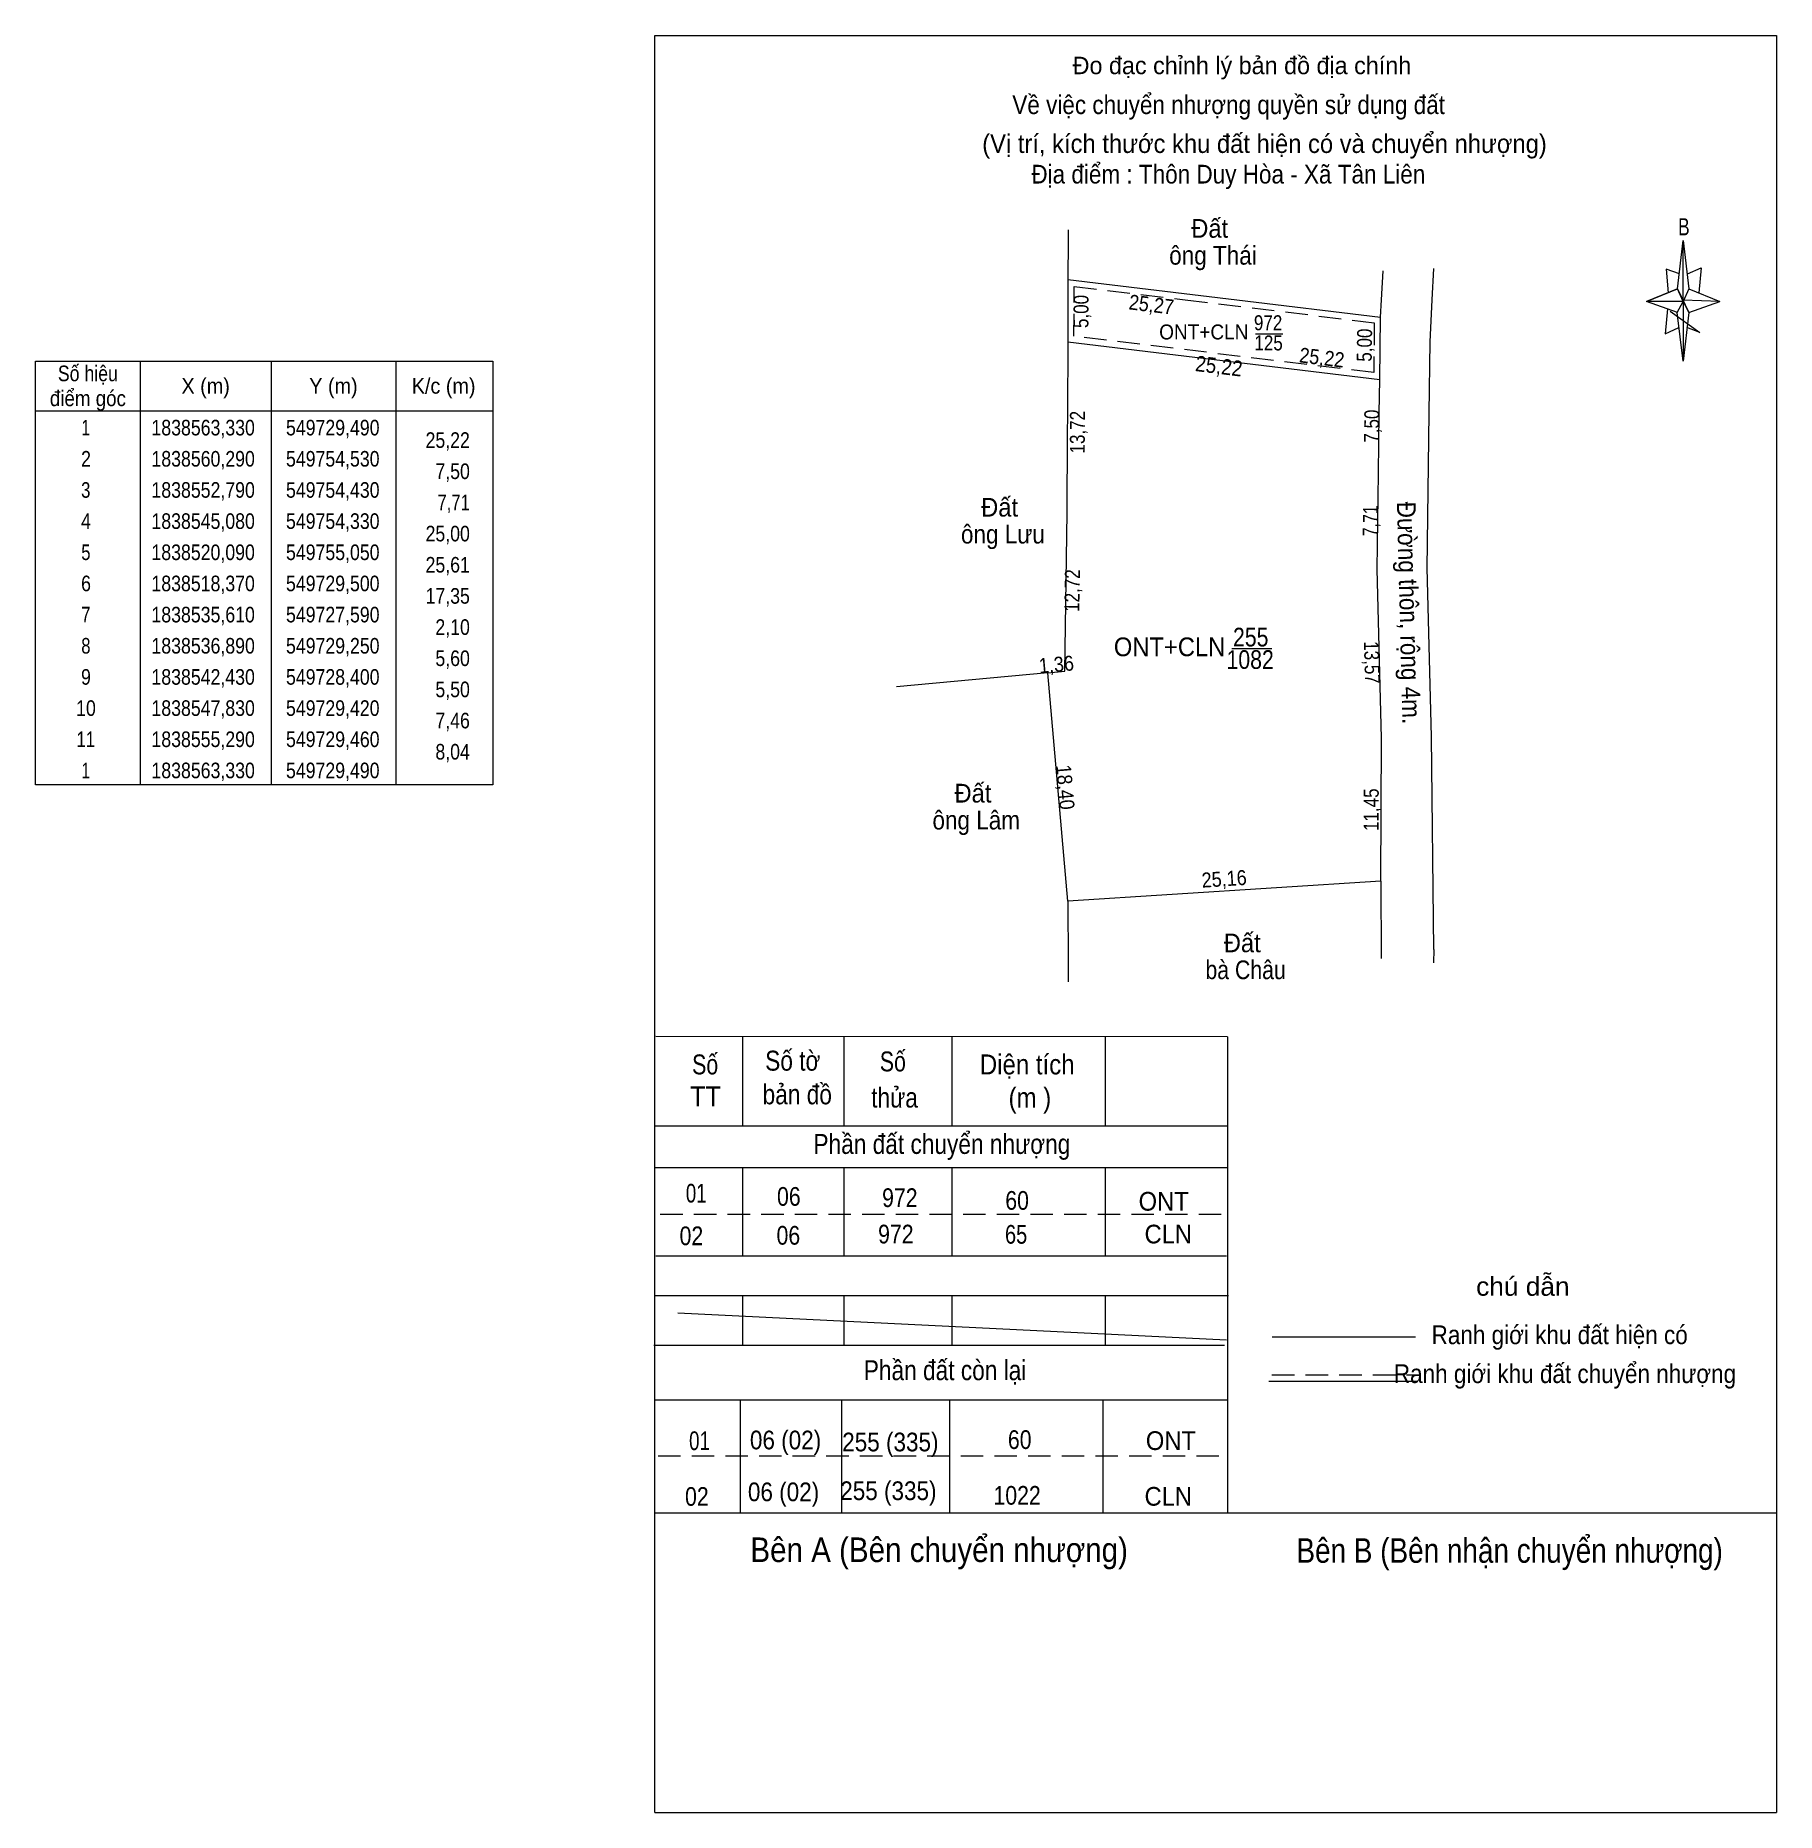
# Model space of a CAD drawing. Header units: metres. Extents: x 549063 to 549835, y 1838451 to 1838602.
# Drawn here: x 549062.5 to 549202.2, y 1838459.8 to 1838602.4 of the extents above; entities that cross this region are included whole.
import ezdxf
from ezdxf.enums import TextEntityAlignment as Align

# ---------------------------------------------------------------- set-up
doc = ezdxf.new("R2010")
doc.units = ezdxf.units.M
doc.header["$LTSCALE"] = 0.6
doc.linetypes.add('DOTTED', pattern=[1.5, 0.3, -1.2])
doc.linetypes.add('MEDIUM_DASHED', pattern=[4.5, 3, -1.5])
for name, color, linetype, lineweight in [('1', 7, 'DOTTED', 13), ('10', 7, 'Continuous', 13), ('12', 7, 'Continuous', 13), ('15', 7, 'Continuous', 13), ('17', 7, 'Continuous', 13), ('18', 7, 'Continuous', 13), ('63', 7, 'Continuous', 13)]:
    doc.layers.add(name, color=color, linetype=linetype, lineweight=lineweight)
doc.layers.add('20', color=7, linetype='Continuous')

msp = doc.modelspace()

# ---------------------------------------------------------------- texts
at = {"layer": '1'}
for s, height, width, p in [('ONT+CLN', 1.2, 0.95, (549156.27, 1838577.98)), ('972', 1.2, 0.85, (549161.43, 1838578.72)), ('125', 1.2, 0.85, (549161.47, 1838577.1)), ('255', 1.5, 0.85, (549160.035, 1838553.35)), ('ONT+CLN', 1.5, 0.95, (549153.525, 1838552.57)), ('1082', 1.5, 0.85, (549159.99, 1838551.55))]:
    msp.add_text(s, height=height, dxfattribs=dict(at, width=width)).set_placement(p, align=Align.CENTER)
at = {"layer": '15', "width": 0.9}
msp.add_text('Đường thôn, rộng 4m.', height=1.5, rotation=271.435, dxfattribs=at).set_placement((549171.9866, 1838556.0238), align=Align.CENTER)
at = {"layer": '17'}
msp.add_text('Đo đạc chỉnh lý bản đồ địa chính', height=1.4, dxfattribs=at).set_placement((549159.33, 1838599.26), align=Align.CENTER)
for s, height, width, p in [('Về việc chuyển nhượng quyền sử dụng đất', 1.5, 0.9, (549158.265, 1838596.06)), ('B', 1.378, 0.75, (549194.79, 1838586.33)), ('Số', 1.6, 0.8, (549116.26, 1838519.02)), ('Số tờ', 1.6, 0.85, (549123.29, 1838519.32)), ('TT', 1.6, 0.95, (549116.29, 1838516.46)), ('bản đồ', 1.6, 0.85, (549123.65, 1838516.62)), ('thửa', 1.6, 0.85, (549131.455, 1838516.36)), ('(m )', 1.6, 0.9, (549142.315, 1838516.36)), ('Phần đất chuyển nhượng', 1.6, 0.85, (549135.255, 1838512.64)), ('01', 1.5, 0.75, (549115.545, 1838508.74)), ('06', 1.5, 0.85, (549122.975, 1838508.48)), ('972', 1.5, 0.85, (549131.88, 1838508.38)), ('60', 1.5, 0.85, (549141.29, 1838508.16)), ('ONT', 1.5, 0.95, (549153.05, 1838508.09)), ('02', 1.5, 0.85, (549115.155, 1838505.32)), ('06', 1.5, 0.85, (549122.935, 1838505.36)), ('972', 1.5, 0.85, (549131.56, 1838505.46)), ('65', 1.5, 0.8, (549141.21, 1838505.44)), ('CLN', 1.5, 0.95, (549153.42, 1838505.46)), ('chú dẫn', 1.5, 1.05, (549181.87, 1838501.26)), ('Ranh giới khu đất hiện có ', 1.5, 0.9, (549185.075, 1838497.38)), ('Phần đất còn lại', 1.6, 0.85, (549135.51, 1838494.49)), ('Ranh giới khu đất chuyển nhượng', 1.5, 0.9, (549185.25, 1838494.26)), ('01', 1.5, 0.75, (549115.805, 1838488.88)), ('06 (02)', 1.5, 0.9, (549122.71, 1838488.94)), ('255 (335)', 1.5, 0.9, (549131.12, 1838488.78)), ('60', 1.5, 0.85, (549141.5, 1838488.97)), ('ONT', 1.5, 0.95, (549153.63, 1838488.89)), ('02', 1.5, 0.85, (549115.595, 1838484.41)), ('06 (02)', 1.5, 0.9, (549122.55, 1838484.78)), ('255 (335)', 1.5, 0.9, (549130.96, 1838484.87)), ('1022', 1.5, 0.85, (549141.29, 1838484.5)), ('CLN', 1.5, 0.95, (549153.42, 1838484.42)), ('Bên A (Bên chuyển nhượng)', 1.97, 0.9, (549135.035, 1838479.9)), ('Bên B (Bên nhận chuyển nhượng)', 1.97, 0.85, (549180.81, 1838479.84))]:
    msp.add_text(s, height=height, dxfattribs=dict(at, width=width)).set_placement(p, align=Align.CENTER)
at = {"layer": '17', "width": 0.95}
msp.add_text('(Vị trí, kích thước khu đất hiện có và chuyển nhượng)', height=1.5, dxfattribs=at).set_placement((549138.49, 1838592.94))
at = {"layer": '20', "width": 0.9}
msp.add_text('Địa điểm : Thôn Duy Hòa - Xã Tân Liên', height=1.5, dxfattribs=at).set_placement((549158.24, 1838590.49), align=Align.CENTER)
at = {"layer": '63'}
for s, height, width, p in [('Đất ', 1.5, 0.95, (549157.01, 1838586.14)), ('ông Thái', 1.5, 0.9, (549157.005, 1838583.98)), ('Số hiệu', 1.25, 0.85, (549066.73, 1838574.63)), ('X (m)', 1.25, 0.95, (549076.18, 1838573.63)), ('Y (m)', 1.25, 0.95, (549086.435, 1838573.63)), ('K/c (m)', 1.25, 0.95, (549095.275, 1838573.63)), ('điểm góc', 1.25, 0.9, (549066.73, 1838572.63)), (' 1', 1.25, 0.75, (549066.38, 1838570.28)), ('1838563,330', 1.25, 0.85, (549075.98, 1838570.28)), ('549729,490', 1.25, 0.85, (549086.38, 1838570.28)), (' 2', 1.25, 0.85, (549066.385, 1838567.78)), ('1838560,290', 1.25, 0.85, (549075.98, 1838567.78)), ('549754,530', 1.25, 0.85, (549086.38, 1838567.78)), (' 3', 1.25, 0.8, (549066.375, 1838565.28)), ('1838552,790', 1.25, 0.85, (549075.98, 1838565.28)), ('549754,430', 1.25, 0.85, (549086.38, 1838565.28)), ('Đất ', 1.5, 0.95, (549140.15, 1838563.77)), (' 4', 1.25, 0.85, (549066.38, 1838562.78)), ('1838545,080', 1.25, 0.85, (549075.98, 1838562.78)), ('549754,330', 1.25, 0.85, (549086.38, 1838562.78)), ('ông Lưu', 1.5, 0.9, (549140.15, 1838561.61)), (' 5', 1.25, 0.8, (549066.385, 1838560.28)), ('1838520,090', 1.25, 0.85, (549075.98, 1838560.28)), ('549755,050', 1.25, 0.85, (549086.38, 1838560.28)), (' 6', 1.25, 0.85, (549066.385, 1838557.78)), ('1838518,370', 1.25, 0.85, (549075.98, 1838557.78)), ('549729,500', 1.25, 0.85, (549086.38, 1838557.78)), (' 7', 1.25, 0.8, (549066.385, 1838555.28)), ('1838535,610', 1.25, 0.85, (549075.98, 1838555.28)), ('549727,590', 1.25, 0.85, (549086.38, 1838555.28)), (' 8', 1.25, 0.8, (549066.385, 1838552.78)), ('1838536,890', 1.25, 0.85, (549075.98, 1838552.78)), ('549729,250', 1.25, 0.85, (549086.38, 1838552.78)), (' 9', 1.25, 0.85, (549066.38, 1838550.28)), ('1838542,430', 1.25, 0.85, (549075.98, 1838550.28)), ('549728,400', 1.25, 0.85, (549086.38, 1838550.28)), (' 10', 1.25, 0.85, (549066.38, 1838547.78)), ('1838547,830', 1.25, 0.85, (549075.98, 1838547.78)), ('549729,420', 1.25, 0.85, (549086.38, 1838547.78)), (' 11', 1.25, 0.8, (549066.38, 1838545.28)), ('1838555,290', 1.25, 0.85, (549075.98, 1838545.28)), ('549729,460', 1.25, 0.85, (549086.38, 1838545.28)), (' 1', 1.25, 0.75, (549066.38, 1838542.78)), ('1838563,330', 1.25, 0.85, (549075.98, 1838542.78)), ('549729,490', 1.25, 0.85, (549086.38, 1838542.78)), ('Đất ', 1.5, 0.95, (549138.01, 1838540.83)), ('ông Lâm', 1.5, 0.9, (549138.01, 1838538.67)), ('Đất ', 1.5, 0.95, (549159.62, 1838528.82)), ('bà Châu', 1.5, 0.85, (549159.625, 1838526.66)), ('Số', 1.6, 0.8, (549131.32, 1838519.26)), ('Diện tích', 1.6, 0.9, (549142.1, 1838519.02))]:
    msp.add_text(s, height=height, dxfattribs=dict(at, width=width)).set_placement(p, align=Align.CENTER)
for s, height, rotation, width, p in [('5,00', 1.2, 89.771, 0.85, (549147.0154, 1838580.2226)), ('25,27', 1.2, 353.091, 0.9, (549151.9978, 1838580.1834)), ('5,00', 1.2, 89.198, 0.85, (549169.759, 1838577.5166)), ('25,22', 1.2, 353.078, 0.9, (549165.6727, 1838575.9311)), ('25,22', 1.25, 353.078, 0.9, (549157.4097, 1838575.223)), ('13,72', 1.2, 89.833, 0.85, (549146.7251, 1838570.5383)), ('7,50', 1.2, 89.236, 0.85, (549170.3381, 1838571.017)), ('7,71', 1.2, 89.257, 0.8, (549170.2368, 1838563.4222)), ('12,72', 1.2, 89.099, 0.85, (549146.3074, 1838557.8256)), ('13,57', 1.2, 271.435, 0.85, (549169.1636, 1838552.05)), ('1,36', 1.2, 5.08, 0.9, (549144.4919, 1838551.3137)), ('18,40', 1.2, 274.989, 0.9, (549144.5661, 1838542.0122)), ('11,45', 1.2, 89.7, 0.85, (549170.299, 1838540.2519)), ('25,16', 1.2, 3.691, 0.9, (549157.9414, 1838534.1143))]:
    msp.add_text(s, height=height, rotation=rotation, dxfattribs=dict(at, width=width)).set_placement(p, align=Align.CENTER)
for s, width, p in [('25,22', 0.85, (549097.38, 1838569.28)), ('7,50', 0.85, (549097.38, 1838566.78)), ('7,71', 0.8, (549097.38, 1838564.28)), ('25,00', 0.85, (549097.38, 1838561.78)), ('25,61', 0.85, (549097.38, 1838559.28)), ('17,35', 0.85, (549097.38, 1838556.78)), ('2,10', 0.85, (549097.38, 1838554.28)), ('5,60', 0.85, (549097.38, 1838551.78)), ('5,50', 0.85, (549097.38, 1838549.28)), ('7,46', 0.85, (549097.38, 1838546.78)), ('8,04', 0.85, (549097.38, 1838544.28))]:
    msp.add_text(s, height=1.25, dxfattribs=dict(at, width=width)).set_placement(p, align=Align.RIGHT)

# ---------------------------------------------------------------- linework, layer by layer
at = {"layer": '1', "linetype": 'MEDIUM_DASHED'}
for points in [[(549145.86, 1838581.16), (549145.87, 1838582.24), (549154.78, 1838581.16)], [(549154.78, 1838581.16), (549169.95, 1838579.32), (549169.9, 1838575.32), (549145.85, 1838578.24), (549145.86, 1838581.16)]]:
    msp.add_lwpolyline(points, dxfattribs=at)
at = {"layer": '10'}
for p, q in [((549145.36, 1838532.91), (549143.76, 1838551.24)), ((549170.47, 1838534.53), (549145.36, 1838532.91)), ((549145.36, 1838532.91), (549145.38, 1838527.93)), ((549145.38, 1838527.93), (549145.39, 1838526.44))]:
    msp.add_line(p, q, dxfattribs=at)
at = {"layer": '12'}
msp.add_line((549112.22, 1838459.81), (549202.22, 1838459.81), dxfattribs=at)
at = {"layer": '15'}
for p, q in [((549160.42, 1838578.43), (549162.6, 1838578.43)), ((549158.53, 1838553.18), (549161.72, 1838553.18)), ((549143.76, 1838551.24), (549131.6, 1838550.12)), ((549143.76, 1838551.24), (549145.11, 1838551.36)), ((549114.06, 1838499.9), (549158.09, 1838497.73))]:
    msp.add_line(p, q, dxfattribs=at)
at = {"layer": '17'}
for p, q in [((549112.22, 1838459.81), (549112.22, 1838602.36)), ((549194.28, 1838582.03), (549194.74, 1838585.93)), ((549194.44, 1838583.23), (549193.38, 1838583.63)), ((549195.18, 1838582.03), (549197.68, 1838581.03)), ((549194.28, 1838580.13), (549191.78, 1838581.03)), ((549193.7, 1838580.25), (549196.08, 1838578.53)), ((549195.18, 1838580.13), (549194.74, 1838576.23)), ((549193.28, 1838578.43), (549194.38, 1838578.93)), ((549196.08, 1838578.53), (549195.04, 1838578.93)), ((549158.16, 1838522.02), (549112.3, 1838522.05)), ((549119.26, 1838522.02), (549119.26, 1838514.88)), ((549127.4, 1838522.02), (549127.4, 1838514.88)), ((549136.06, 1838522.02), (549136.06, 1838514.88)), ((549148.36, 1838522.02), (549148.36, 1838514.88)), ((549158.16, 1838522.02), (549158.16, 1838483.86)), ((549112.22, 1838514.88), (549158.16, 1838514.88)), ((549112.22, 1838511.54), (549158.16, 1838511.54)), ((549119.26, 1838511.54), (549119.26, 1838504.46)), ((549127.4, 1838511.54), (549127.4, 1838504.46)), ((549136.06, 1838511.54), (549136.06, 1838504.46)), ((549148.36, 1838511.54), (549148.36, 1838504.46)), ((549112.3, 1838504.46), (549158.1, 1838504.46)), ((549112.22, 1838501.28), (549158.26, 1838501.28)), ((549119.26, 1838501.28), (549119.26, 1838497.29)), ((549127.4, 1838501.28), (549127.4, 1838497.29)), ((549136.06, 1838501.28), (549136.06, 1838497.29)), ((549148.36, 1838501.28), (549148.36, 1838497.29)), ((549112.14, 1838497.29), (549157.94, 1838497.29)), ((549161.76, 1838497.96), (549173.26, 1838497.96)), ((549161.5, 1838494.42), (549173.4, 1838494.42)), ((549112.22, 1838492.91), (549158.16, 1838492.91)), ((549119.06, 1838492.91), (549119.06, 1838483.86)), ((549127.2, 1838492.91), (549127.2, 1838483.86)), ((549135.86, 1838492.91), (549135.86, 1838483.86)), ((549148.16, 1838492.91), (549148.16, 1838483.86)), ((549112.22, 1838483.86), (549202.22, 1838483.86))]:
    msp.add_line(p, q, dxfattribs=at)
at = {"layer": '17', "linetype": 'MEDIUM_DASHED'}
for p, q in [((549112.66, 1838507.82), (549158.22, 1838507.82)), ((549161.74, 1838494.92), (549173.54, 1838494.92)), ((549112.48, 1838488.43), (549158.16, 1838488.43))]:
    msp.add_line(p, q, dxfattribs=at)
at = {"layer": '17'}
for points in [[(549112.22, 1838602.36), (549202.22, 1838602.36), (549202.22, 1838459.81)], [(549195.08, 1838583.23), (549196.18, 1838583.73), (549195.98, 1838581.73)], [(549194.74, 1838581.03), (549194.28, 1838582.03), (549191.78, 1838581.03)], [(549194.74, 1838581.03), (549195.18, 1838580.13), (549197.68, 1838581.03)]]:
    msp.add_lwpolyline(points, dxfattribs=at)
for points in [[(549194.74, 1838585.93), (549195.18, 1838582.03), (549194.74, 1838581.03)], [(549194.74, 1838581.03), (549191.78, 1838581.03), (549194.28, 1838582.03), (549195.18, 1838580.13), (549197.68, 1838581.03), (549194.74, 1838581.13)], [(549194.74, 1838581.03), (549194.74, 1838576.23), (549194.24, 1838580.13)]]:
    msp.add_lwpolyline(points, close=True, dxfattribs=at)
at = {"layer": '18'}
for p, q in [((549170.53, 1838581.16), (549170.65, 1838583.49)), ((549174.6, 1838581.16), (549174.72, 1838583.67)), ((549170.46, 1838579.76), (549170.53, 1838581.16)), ((549174.43, 1838577.79), (549174.6, 1838581.16)), ((549145.35, 1838577.8), (549145.33, 1838572.06)), ((549145.33, 1838572.06), (549145.32, 1838570.3)), ((549170.19, 1838559.55), (549170.29, 1838567.26)), ((549170.47, 1838534.53), (549170.49, 1838528.33)), ((549174.73, 1838529.03), (549174.69, 1838527.96))]:
    msp.add_line(p, q, dxfattribs=at)
for points in [[(549145.38, 1838586.76), (549145.38, 1838585.98), (549145.37, 1838582.8), (549158.91, 1838581.16), (549170.46, 1838579.76)], [(549145.37, 1838582.8), (549145.36, 1838581.16), (549145.35, 1838577.8)], [(549145.35, 1838577.8), (549170.39, 1838574.76), (549170.46, 1838579.76)], [(549174.19, 1838559.6), (549174.35, 1838572.06), (549174.43, 1838577.79)], [(549170.29, 1838567.26), (549170.35, 1838572.06), (549170.39, 1838574.76)], [(549145.11, 1838551.36), (549145.31, 1838564.08), (549145.33, 1838570.3)], [(549170.47, 1838534.53), (549170.53, 1838545.98), (549170.19, 1838559.55)], [(549174.73, 1838529.03), (549174.53, 1838546.1), (549174.19, 1838559.65)]]:
    msp.add_lwpolyline(points, dxfattribs=at)
at = {"layer": '63'}
for p, q in [((549193.38, 1838583.63), (549193.54, 1838581.73)), ((549193.48, 1838580.43), (549193.28, 1838578.43)), ((549070.93, 1838576.25), (549070.93, 1838542.25)), ((549081.43, 1838576.25), (549081.43, 1838542.25)), ((549091.43, 1838576.25), (549091.43, 1838542.25)), ((549062.53, 1838572.25), (549099.23, 1838572.25))]:
    msp.add_line(p, q, dxfattribs=at)
msp.add_lwpolyline([(549062.53, 1838576.25), (549099.23, 1838576.25), (549099.23, 1838542.25), (549062.53, 1838542.25)], close=True, dxfattribs=at)

msp.set_redraw_order([(e.dxf.handle, doc.entitydb.next_handle()) for e in msp.query("TEXT MTEXT ATTDEF DIMENSION ARC_DIMENSION")])  # texts and dimensions are drawn at this point

doc.saveas('drawing.dxf')
